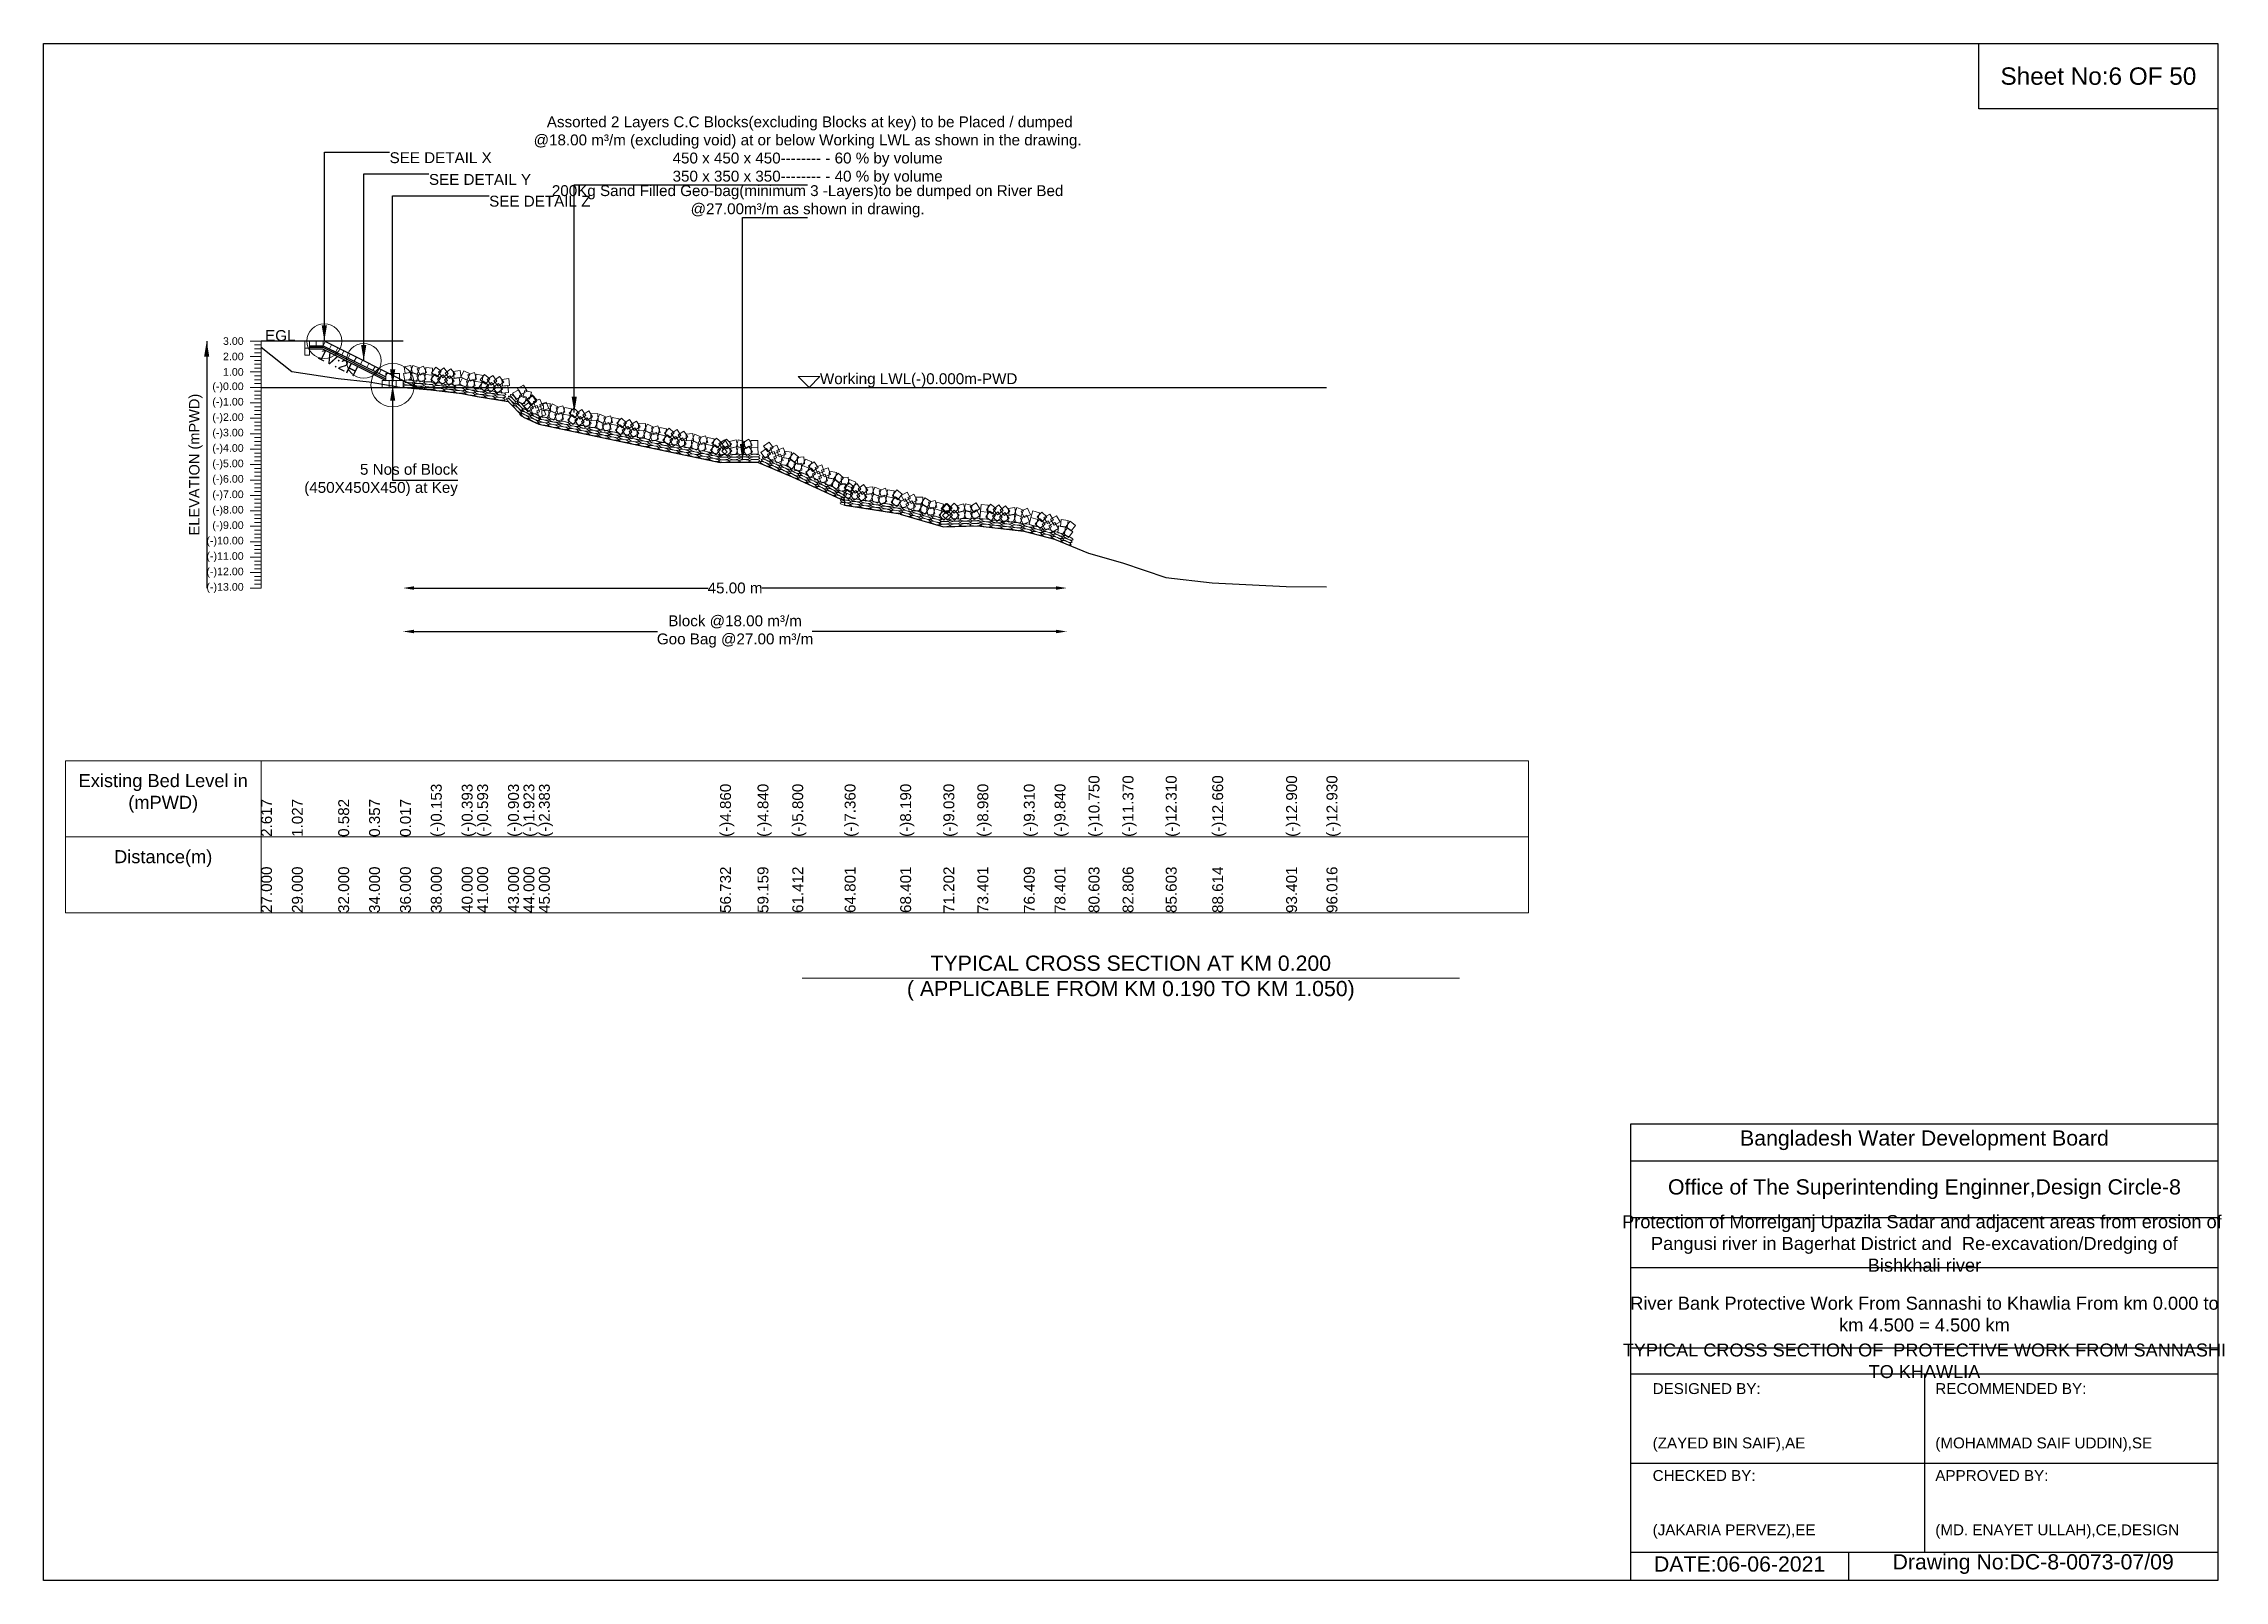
# Model space of a CAD drawing. Header units: inches. Extents: x 89000 to 845029, y -7071 to 0.
# Drawn here: x 175000 to 185029, y -7071 to 0 of the extents above; entities that cross this region are included whole.
import ezdxf

# ---------------------------------------------------------------- set-up
doc = ezdxf.new("R2010")
doc.units = ezdxf.units.IN
doc.header["$LTSCALE"] = 7
doc.header["$MEASUREMENT"] = 0
for name, color, linetype, lineweight in [('Cross section Data Border', 7, 'Continuous', 9), ('Cross Section Labels', 7, 'Continuous', 9), ('Existing_Bed_Level for Xsection', 7, 'Continuous', 25), ('Long Section Labels', 7, 'Continuous', 9)]:
    doc.layers.add(name, color=color, linetype=linetype, lineweight=lineweight)
doc.styles.get("Standard").update_dxf_attribs({"font": 'arial.ttf'})
doc.dimstyles.new('Appron Lebeling Style', dxfattribs={"dimtxt": 50, "dimasz": 50, "dimexe": 0.18, "dimexo": 0.0625, "dimgap": 0.09, "dimtad": 0, "dimtih": 1, "dimtoh": 1, "dimdec": 4, "dimzin": 0, "dimdsep": 46, "dimtxsty": 'Standard', "dimcen": 0.09, "dimse1": 1, "dimse2": 1, "dimadec": 0, "dimazin": 0, "dimtfac": 1, "dimtdec": 4, "dimtofl": 0, "dimtmove": 0, "dimatfit": 3, "dimfxl": 1, "dimtolj": 1, "dimtzin": 0, "dimarcsym": 0})
doc.dimstyles.get("Standard").update_dxf_attribs({"dimtxt": 0.18, "dimasz": 0.18, "dimexe": 0.18, "dimexo": 0.0625, "dimgap": 0.09, "dimtad": 0, "dimtih": 1, "dimtoh": 1, "dimdec": 4, "dimzin": 0, "dimdsep": 46, "dimtxsty": 'Standard', "dimcen": 0.09, "dimadec": 0, "dimazin": 0, "dimtfac": 1, "dimtdec": 4, "dimtofl": 0, "dimtmove": 0, "dimatfit": 3, "dimfxl": 1, "dimtolj": 1, "dimtzin": 0, "dimarcsym": 0})

msp = doc.modelspace()

# ---------------------------------------------------------------- texts
at = {"attachment_point": 5}
for s, insert, char_height in [('Sheet No:6 OF 50', (184450, -150), 80), ('Bangladesh Water Development Board', (183650, -5046), 70), ('Office of The Superintending Enginner,Design Circle-8', (183650, -5271), 70)]:
    msp.add_mtext(s, dxfattribs=dict(at, insert=insert, char_height=char_height))
for s, insert, char_height, width, attachment_point in [('Protection of Morrelganj Upazila Sadar and adjacent areas from erosion of  Pangusi river in Bagerhat District and  Re-excavation/Dredging of     Bishkhali river', (183650, -5521), 60, 2800, 5), ('River Bank Protective Work From Sannashi to Khawlia From km 0.000 to km 4.500 = 4.500 km', (183650, -5846), 60, 2700, 5), ('TYPICAL CROSS SECTION OF  PROTECTIVE WORK FROM SANNASHI TO KHAWLIA', (183650, -6061), 59.5765532, 2800, 5), ('DESIGNED BY:^J^J^J(ZAYED BIN SAIF),AE', (182400, -6321), 50, 1400, 4), ('RECOMMENDED BY:^J^J^J(MOHAMMAD SAIF UDDIN),SE', (183700, -6321), 50, 1400, 4), ('CHECKED BY:^J^J^J(JAKARIA PERVEZ),EE', (182400, -6721), 50, 1400, 4), ('APPROVED BY:^J^J^J(MD. ENAYET ULLAH),CE,DESIGN', (183700, -6721), 50, 1400, 4), ('DATE:06-06-2021', (182800, -6996), 70, 1400, 5), ('Drawing No:DC-8-0073-07/09', (184150, -6996), 70, 2200, 5)]:
    msp.add_mtext(s, dxfattribs=dict(insert=insert, char_height=char_height, width=width, attachment_point=attachment_point))
at = {"layer": 'Cross section Data Border', "char_height": 60, "width": 800, "attachment_point": 5}
for s, insert in [('Existing Bed Level in (mPWD)', (175550, -3450)), ('Distance(m)', (175550, -3750))]:
    msp.add_mtext(s, dxfattribs=dict(at, insert=insert))
at = {"layer": 'Cross Section Labels'}
for s, insert, char_height, attachment_point in [(' Assorted 2 Layers C.C Blocks(excluding Blocks at key) to be Placed / dumped^J@18.00 m³/m (excluding void) at or below Working LWL as shown in the drawing.^J450 x 450 x 450-------- - 60 % by volume^J350 x 350 x 350-------- - 40 % by volume', (178513.71044, -650), 50, 8), ('SEE DETAIL X', (176591.09634, -500), 50, 1), ('SEE DETAIL Y', (176772.14634, -600), 50, 1), ('SEE DETAIL Z', (177049.04634, -700), 50, 1), ('200Kg Sand Filled Geo-bag(minimum 3 -Layers)to be dumped on River Bed^J@27.00m³/m as shown in drawing.', (178513.71044, -800), 50, 8), ('EGL', (176158.2681, -1368.97), 50, 9), ('Working LWL(-)0.000m-PWD', (178570.19634, -1581.97), 50, 7), ('5 Nos of Block ^J(450X450X450) at Key', (176905.27134, -2007.97), 50, 6), ('TYPICAL CROSS SECTION AT KM 0.200^J( APPLICABLE FROM KM 0.190 TO KM 1.050)', (180000, -4300), 70, 5)]:
    msp.add_mtext(s, dxfattribs=dict(at, insert=insert, char_height=char_height, attachment_point=attachment_point))
at = {"layer": 'Cross Section Labels', "insert": (176365.74526, -1445.98467), "char_height": 50, "attachment_point": 2, "rotation": 333.434948823}
msp.add_mtext('1V:2H', dxfattribs=at)
at = {"layer": 'Long Section Labels', "char_height": 35, "attachment_point": 6}
for s, insert in [('3.00', (175920, -1368.97)), ('2.00', (175920, -1439.97)), ('1.00', (175920, -1510.97)), ('(-)0.00', (175920, -1581.97)), ('(-)1.00', (175920, -1652.97)), ('(-)2.00', (175920, -1723.97)), ('(-)3.00', (175920, -1794.97)), ('(-)4.00', (175920, -1865.97)), ('(-)5.00', (175920, -1936.97)), ('(-)6.00', (175920, -2007.97)), ('(-)7.00', (175920, -2078.97)), ('(-)8.00', (175920, -2149.97)), ('(-)9.00', (175920, -2220.97)), ('(-)10.00', (175920, -2291.97)), ('(-)11.00', (175920, -2362.97)), ('(-)12.00', (175920, -2433.97)), ('(-)13.00', (175920, -2504.97))]:
    msp.add_mtext(s, dxfattribs=dict(at, insert=insert))
at = {"layer": 'Long Section Labels', "rotation": 90}
for s, insert, char_height, attachment_point in [('ELEVATION (mPWD)', (175700, -1936.97), 48, 5), ('(-)0.153', (176780.99617, -3650), 50, 1), ('(-)0.393', (176922.99597, -3650), 50, 1), ('(-)0.593', (176993.99312, -3650), 50, 1), ('(-)0.903', (177135.99293, -3650), 50, 1), ('(-)1.923', (177206.99008, -3650), 50, 1), ('(-)2.383', (177277.99273, -3650), 50, 1), ('(-)4.860', (178111.0179, -3650), 50, 1), ('(-)4.840', (178283.32233, -3650), 50, 1), ('(-)5.800', (178443.22759, -3650), 50, 1), ('(-)7.360', (178683.90374, -3650), 50, 1), ('(-)8.190', (178939.50804, -3650), 50, 1), ('(-)9.030', (179138.33902, -3650), 50, 1), ('(-)8.980', (179294.50751, -3650), 50, 1), ('(-)9.310', (179508.08483, -3650), 50, 1), ('(-)9.840', (179649.50706, -3650), 50, 1), ('(-)10.750', (179805.82018, -3650), 50, 1), ('(-)11.370', (179962.26448, -3650), 50, 1), ('(-)12.310', (180160.81318, -3650), 50, 1), ('(-)12.660', (180374.62792, -3650), 50, 1), ('(-)12.900', (180714.50598, -3650), 50, 1), ('(-)12.930', (180900.14202, -3650), 50, 1), ('2.617', (176000, -3650), 50, 1), ('1.027', (176141.9998, -3650), 50, 1), ('0.582', (176354.99676, -3650), 50, 1), ('0.357', (176496.99656, -3650), 50, 1), ('0.017', (176638.99636, -3650), 50, 1), ('27.000', (176000, -4000), 50, 1), ('29.000', (176141.9998, -4000), 50, 1), ('32.000', (176354.99676, -4000), 50, 1), ('34.000', (176496.99656, -4000), 50, 1), ('36.000', (176638.99636, -4000), 50, 1), ('38.000', (176780.99617, -4000), 50, 1), ('40.000', (176922.99597, -4000), 50, 1), ('41.000', (176993.99312, -4000), 50, 1), ('43.000', (177135.99293, -4000), 50, 1), ('44.000', (177206.99008, -4000), 50, 1), ('45.000', (177277.99273, -4000), 50, 1), ('56.732', (178111.0179, -4000), 50, 1), ('59.159', (178283.32233, -4000), 50, 1), ('61.412', (178443.22759, -4000), 50, 1), ('64.801', (178683.90374, -4000), 50, 1), ('64.801', (178683.90374, -4000), 50, 1), ('68.401', (178939.50804, -4000), 50, 1), ('68.401', (178939.50804, -4000), 50, 1), ('71.202', (179138.33902, -4000), 50, 1), ('73.401', (179294.50751, -4000), 50, 1), ('76.409', (179508.08483, -4000), 50, 1), ('78.401', (179649.50706, -4000), 50, 1), ('80.603', (179805.82018, -4000), 50, 1), ('82.806', (179962.26448, -4000), 50, 1), ('85.603', (180160.81318, -4000), 50, 1), ('88.614', (180374.62792, -4000), 50, 1), ('93.401', (180714.50598, -4000), 50, 1), ('96.016', (180900.14202, -4000), 50, 1)]:
    msp.add_mtext(s, dxfattribs=dict(at, insert=insert, char_height=char_height, attachment_point=attachment_point))

# ---------------------------------------------------------------- blocks, each defined once
blk = doc.blocks.new('*D5')
at = {"layer": 'Cross Section Labels', "color": 0, "lineweight": -2, "transparency": 16777216}
for p, q in [((176703, -2505), (178056, -2505)), ((179656, -2505), (178303, -2505))]:
    blk.add_line(p, q, dxfattribs=at)
at = {"layer": 'Cross Section Labels', "color": 0, "transparency": 16777216}
for points in [[(176703, -2497), (176703, -2513), (176653, -2505)], [(179656, -2497), (179656, -2513), (179706, -2505)]]:
    blk.add_solid(points, dxfattribs=at)
at = {"layer": 'Defpoints', "color": 0, "transparency": 16777216}
for p in [(176653, -1582), (179706, -2304), (179706, -2505)]:
    blk.add_point(p, dxfattribs=at)
at = {"layer": 'Cross Section Labels', "color": 0, "transparency": 16777216, "insert": (178180, -2505), "char_height": 50, "attachment_point": 5}
blk.add_mtext('\\A1;45.00 m', dxfattribs=at)
blk = doc.blocks.new('*D6')
at = {"layer": 'Cross Section Labels', "color": 0, "lineweight": -2, "transparency": 16777216}
for p, q in [((176703, -2705), (177824, -2705)), ((179656, -2705), (178535, -2705))]:
    blk.add_line(p, q, dxfattribs=at)
at = {"layer": 'Cross Section Labels', "color": 0, "transparency": 16777216}
for points in [[(176703, -2697), (176703, -2713), (176653, -2705)], [(179656, -2697), (179656, -2713), (179706, -2705)]]:
    blk.add_solid(points, dxfattribs=at)
at = {"layer": 'Defpoints', "color": 0, "transparency": 16777216}
for p in [(176653, -1582), (179706, -2304), (179706, -2705)]:
    blk.add_point(p, dxfattribs=at)
at = {"layer": 'Cross Section Labels', "color": 0, "transparency": 16777216, "insert": (178180, -2705), "char_height": 50, "attachment_point": 5}
blk.add_mtext('\\A1;Block @18.00 m³/m ^JGoo Bag @27.00 m³/m ', dxfattribs=at)

# ---------------------------------------------------------------- dimensions: what is measured, and where the dimension line sits
at = {"layer": 'Cross Section Labels'}
for base, text, picture, middle in [((179706.08392, -2504.97), '45.00 m', '*D5', (178179.64013, -2504.97)), ((179706.08392, -2704.97), 'Block @18.00 m³/m ^JGoo Bag @27.00 m³/m ', '*D6', (178179.64013, -2704.97))]:
    dim = msp.add_linear_dim(base=base, p1=(176653.19634, -1581.97), p2=(179706.08392, -2303.99531), text=text, dimstyle='Appron Lebeling Style', dxfattribs=at)
    dim.commit()
    dim.dimension.update_dxf_attribs({"geometry": picture, "text_midpoint": middle})

# ---------------------------------------------------------------- linework, layer by layer
for points in [[(175000, 0), (185000, 0), (185000, -7071), (175000, -7071)], [(183900, 0), (185000, 0), (185000, -300), (183900, -300)]]:
    msp.add_lwpolyline(points, close=True)
for points in [[(182300, -7071), (182300, -4971), (185000, -4971)], [(182300, -5141), (185000, -5141)], [(182300, -5401), (185000, -5401)], [(182300, -5631), (185000, -5631)], [(182300, -6001), (185000, -6001)], [(182300, -6121), (185000, -6121)], [(183650, -6121), (183650, -6941)], [(182300, -6531), (185000, -6531)], [(182300, -6941), (185000, -6941)], [(183300, -6941), (183300, -7071)]]:
    msp.add_lwpolyline(points)
at = {"layer": 'Cross section Data Border'}
msp.add_lwpolyline([(175100, -3300), (181828.38152, -3300), (181828.38152, -4000), (175100, -4000)], close=True, dxfattribs=at)
for points in [[(176000, -3300), (176000, -4000)], [(175100, -3650), (181828.38152, -3650)]]:
    msp.add_lwpolyline(points, dxfattribs=at)
at = {"layer": 'Cross Section Labels'}
msp.add_lwpolyline([(178520.19634, -1581.97), (178570.19634, -1531.97), (178470.19634, -1531.97)], close=True, dxfattribs=at)
msp.add_lwpolyline([(178488, -4300), (180000, -4300), (181512, -4300)], dxfattribs=at)
for centre, radius in [((176291.09634, -1368.97), 80), ((176472.14634, -1459.495), 80), ((176605.27134, -1571.32), 100)]:
    msp.add_circle(centre, radius, dxfattribs=at)
at = {"layer": 'Existing_Bed_Level for Xsection'}
for points in [[(176653.19634, -1368.97), (176000, -1368.97)], [(176000, -1396.163), (176141.9998, -1509.053), (176354.99676, -1540.648), (176496.99656, -1556.623), (176638.99636, -1580.763), (176780.99617, -1592.833), (176922.99597, -1609.873), (176993.99312, -1624.073), (177135.99293, -1646.083), (177206.99008, -1718.503), (177277.99273, -1751.163), (178111.0179, -1927.03), (178283.32233, -1925.61), (178443.22759, -1993.77), (178683.90374, -2104.53), (178683.90374, -2123.7), (178939.50804, -2163.46), (178939.50804, -2165.59), (179138.33902, -2223.1), (179294.50751, -2219.55), (179508.08483, -2242.98), (179649.50706, -2280.61), (179805.82018, -2345.22), (179962.26448, -2389.24), (180160.81318, -2455.98), (180374.62792, -2480.83), (180714.50598, -2497.87), (180900.14202, -2500)], [(176717.09634, -1581.97), (176295.59375, -1371.2187), (176291.09634, -1368.97), (176286.0681, -1368.97), (176222.1681, -1368.97)], [(176222.1681, -1390.27), (176286.0681, -1390.27), (176573.32134, -1533.89662)], [(176222.1681, -1397.37), (176284.39201, -1397.37), (176573.32134, -1541.83467)], [(176222.1681, -1404.47), (176282.71593, -1404.47), (176573.32134, -1549.77271)], [(176000, -1581.97), (180900.14202, -1581.97)]]:
    msp.add_lwpolyline(points, dxfattribs=at)
at = {"layer": 'Long Section Labels'}
for points in [[(176000, -1368.97), (175950, -1368.97)], [(176000, -1386.72), (175970, -1386.72)], [(176000, -2504.97), (176000, -2433.97), (176000, -2362.97), (176000, -2291.97), (176000, -2220.97), (176000, -2149.97), (176000, -2078.97), (176000, -2007.97), (176000, -1936.97), (176000, -1865.97), (176000, -1794.97), (176000, -1723.97), (176000, -1652.97), (176000, -1581.97), (176000, -1510.97), (176000, -1439.97), (176000, -1368.97)], [(176000, -1439.97), (175950, -1439.97)], [(176000, -1404.47), (175970, -1404.47)], [(176000, -1422.22), (175970, -1422.22)], [(176000, -1457.72), (175970, -1457.72)], [(176000, -1475.47), (175970, -1475.47)], [(176000, -1493.22), (175970, -1493.22)], [(176000, -1510.97), (175950, -1510.97)], [(176000, -1581.97), (175950, -1581.97)], [(176000, -1528.72), (175970, -1528.72)], [(176000, -1546.47), (175970, -1546.47)], [(176000, -1564.22), (175970, -1564.22)], [(176000, -1599.72), (175970, -1599.72)], [(176000, -1652.97), (175950, -1652.97)], [(176000, -1617.47), (175970, -1617.47)], [(176000, -1635.22), (175970, -1635.22)], [(176000, -1670.72), (175970, -1670.72)], [(176000, -1688.47), (175970, -1688.47)], [(176000, -1723.97), (175950, -1723.97)], [(176000, -1794.97), (175950, -1794.97)], [(176000, -1706.22), (175970, -1706.22)], [(176000, -1741.72), (175970, -1741.72)], [(176000, -1759.47), (175970, -1759.47)], [(176000, -1777.22), (175970, -1777.22)], [(176000, -1865.97), (175950, -1865.97)], [(176000, -1812.72), (175970, -1812.72)], [(176000, -1830.47), (175970, -1830.47)], [(176000, -1848.22), (175970, -1848.22)], [(176000, -1883.72), (175970, -1883.72)], [(176000, -1901.47), (175970, -1901.47)], [(176000, -1936.97), (175950, -1936.97)], [(176000, -1919.22), (175970, -1919.22)], [(176000, -1954.72), (175970, -1954.72)], [(176000, -1972.47), (175970, -1972.47)], [(176000, -1990.22), (175970, -1990.22)], [(176000, -2007.97), (175950, -2007.97)], [(176000, -2078.97), (175950, -2078.97)], [(176000, -2025.72), (175970, -2025.72)], [(176000, -2043.47), (175970, -2043.47)], [(176000, -2061.22), (175970, -2061.22)], [(176000, -2096.72), (175970, -2096.72)], [(176000, -2149.97), (175950, -2149.97)], [(176000, -2114.47), (175970, -2114.47)], [(176000, -2132.22), (175970, -2132.22)], [(176000, -2167.72), (175970, -2167.72)], [(176000, -2185.47), (175970, -2185.47)], [(176000, -2203.22), (175970, -2203.22)], [(176000, -2220.97), (175950, -2220.97)], [(176000, -2291.97), (175950, -2291.97)], [(176000, -2238.72), (175970, -2238.72)], [(176000, -2256.47), (175970, -2256.47)], [(176000, -2274.22), (175970, -2274.22)], [(176000, -2362.97), (175950, -2362.97)], [(176000, -2309.72), (175970, -2309.72)], [(176000, -2327.47), (175970, -2327.47)], [(176000, -2345.22), (175970, -2345.22)], [(176000, -2380.72), (175970, -2380.72)], [(176000, -2398.47), (175970, -2398.47)], [(176000, -2433.97), (175950, -2433.97)], [(176000, -2504.97), (175950, -2504.97)], [(176000, -2416.22), (175970, -2416.22)], [(176000, -2451.72), (175970, -2451.72)], [(176000, -2469.47), (175970, -2469.47)], [(176000, -2487.22), (175970, -2487.22)]]:
    msp.add_lwpolyline(points, dxfattribs=at)
for points in [[(176222.1681, -1368.97), (176200.8681, -1368.97), (176200.8681, -1400.92), (176222.1681, -1400.92)], [(176222.1681, -1400.92), (176200.8681, -1400.92), (176200.8681, -1432.87), (176222.1681, -1432.87)], [(176254.1181, -1368.97), (176222.1681, -1368.97), (176222.1681, -1390.27), (176254.1181, -1390.27)], [(176286.0681, -1368.97), (176254.1181, -1368.97), (176254.1181, -1390.27), (176286.0681, -1390.27)], [(176324.1707, -1385.50718), (176295.59375, -1371.2187), (176286.0681, -1390.27), (176314.64505, -1404.55847)], [(176352.74764, -1399.79565), (176324.1707, -1385.50718), (176314.64505, -1404.55847), (176343.22199, -1418.84695)], [(176381.32459, -1414.08412), (176352.74764, -1399.79565), (176343.22199, -1418.84695), (176371.79894, -1433.13542)], [(176409.90154, -1428.3726), (176381.32459, -1414.08412), (176371.79894, -1433.13542), (176400.37589, -1447.4239)], [(176438.47849, -1442.66107), (176409.90154, -1428.3726), (176400.37589, -1447.4239), (176428.95284, -1461.71237)], [(176467.05544, -1456.94955), (176438.47849, -1442.66107), (176428.95284, -1461.71237), (176457.52979, -1476.00085)], [(176495.63239, -1471.23802), (176467.05544, -1456.94955), (176457.52979, -1476.00085), (176486.10674, -1490.28932)], [(176524.20934, -1485.5265), (176495.63239, -1471.23802), (176486.10674, -1490.28932), (176514.68369, -1504.5778)], [(176552.78629, -1499.81497), (176524.20934, -1485.5265), (176514.68369, -1504.5778), (176543.26064, -1518.86627)], [(176581.36323, -1514.10344), (176552.78629, -1499.81497), (176543.26064, -1518.86627), (176571.83758, -1533.15474)], [(176689.14854, -1480.94942), (176657.69886, -1486.5815), (176663.33093, -1518.03118), (176694.78061, -1512.3991)], [(176728.52858, -1492.60203), (176698.48067, -1481.74266), (176687.6213, -1511.79056), (176717.6692, -1522.64993)], [(176747.59734, -1483.65827), (176718.66612, -1497.21509), (176732.22294, -1526.14631), (176761.15416, -1512.58949)], [(176789.01594, -1493.04368), (176757.18074, -1490.33769), (176754.47474, -1522.17289), (176786.30994, -1524.87889)], [(176828.78584, -1507.9268), (176803.20531, -1488.78421), (176784.06272, -1514.36474), (176809.64326, -1533.50733)], [(176840.84737, -1492.5224), (176815.71664, -1512.25179), (176835.44603, -1537.38253), (176860.57676, -1517.65314)], [(176892.30132, -1521.44197), (176872.55192, -1496.32696), (176847.43691, -1516.07635), (176867.1863, -1541.19136)], [(176589.29634, -1550.02), (176557.34634, -1550.02), (176557.34634, -1581.97), (176589.29634, -1581.97)], [(176605.27134, -1518.07), (176573.32134, -1518.07), (176573.32134, -1550.02), (176605.27134, -1550.02)], [(176621.24634, -1550.02), (176589.29634, -1550.02), (176589.29634, -1581.97), (176621.24634, -1581.97)], [(176637.22134, -1518.07), (176605.27134, -1518.07), (176605.27134, -1550.02), (176637.22134, -1550.02)], [(176653.19634, -1550.02), (176621.24634, -1550.02), (176621.24634, -1581.97), (176653.19634, -1581.97)], [(176686.44254, -1512.78463), (176654.99286, -1518.4167), (176660.62494, -1549.86638), (176692.07462, -1544.2343)], [(176725.82258, -1524.43723), (176695.77468, -1513.57786), (176684.9153, -1543.62576), (176714.9632, -1554.48514)], [(176744.89134, -1515.49348), (176715.96013, -1529.0503), (176729.51695, -1557.98151), (176758.44816, -1544.42469)], [(176786.30994, -1524.87889), (176754.47474, -1522.17289), (176751.76875, -1554.00809), (176783.60395, -1556.71409)], [(176824.97915, -1539.64921), (176799.39861, -1520.50662), (176780.25603, -1546.08716), (176805.83656, -1565.22975)], [(176837.04067, -1524.24482), (176811.90994, -1543.97421), (176831.63933, -1569.10494), (176856.77006, -1549.37555)], [(176888.49462, -1553.16438), (176868.74523, -1528.04937), (176843.63021, -1547.79877), (176863.37961, -1572.91378)], [(176911.32789, -1536.20549), (176879.70205, -1540.74521), (176884.24178, -1572.37105), (176915.86761, -1567.83132)], [(176915.13458, -1504.48308), (176883.50875, -1509.0228), (176888.04847, -1540.64863), (176919.67431, -1536.10891)], [(176954.92292, -1551.52435), (176926.28558, -1537.35729), (176912.11853, -1565.99463), (176940.75586, -1580.16168)], [(176961.18907, -1520.19484), (176932.55173, -1506.02779), (176918.38468, -1534.66512), (176947.02201, -1548.83218)], [(176974.87591, -1544.77997), (176944.60456, -1554.99995), (176954.82454, -1585.2713), (176985.09589, -1575.05132)], [(176981.14206, -1513.45047), (176950.87071, -1523.67045), (176961.09069, -1553.9418), (176991.36204, -1543.72182)], [(177014.97756, -1558.76011), (176983.64805, -1552.49396), (176977.3819, -1583.82347), (177008.71141, -1590.08962)], [(177021.24371, -1527.43061), (176989.91421, -1521.16446), (176983.64805, -1552.49396), (177014.97756, -1558.76011)], [(177047.9076, -1573.6913), (177022.99952, -1553.68155), (177002.98977, -1578.58963), (177027.89785, -1598.59938)], [(177052.80142, -1542.11832), (177027.89334, -1522.10857), (177007.88359, -1547.01665), (177032.79167, -1567.0264)], [(177060.49101, -1558.7102), (177034.69758, -1577.56494), (177053.55232, -1603.35837), (177079.34575, -1584.50363)], [(177065.38483, -1527.13722), (177039.5914, -1545.99196), (177058.44614, -1571.78539), (177084.23957, -1552.93065)], [(177110.92149, -1589.37967), (177092.04621, -1563.60126), (177066.2678, -1582.47654), (177085.14308, -1608.25495)], [(177115.81531, -1557.80669), (177096.94003, -1532.02828), (177071.16162, -1550.90356), (177090.0369, -1576.68197)], [(177134.32367, -1573.21488), (177102.56059, -1576.66588), (177106.01158, -1608.42896), (177137.77466, -1604.97796)], [(177139.21748, -1541.64191), (177107.45441, -1545.0929), (177110.9054, -1576.85598), (177142.66848, -1573.40498)], [(177200.51288, -1621.22181), (177184.81875, -1593.39203), (177156.98897, -1609.08617), (177172.6831, -1636.91594)], [(177223.32796, -1598.85499), (177207.63382, -1571.02521), (177179.80404, -1586.71934), (177195.49818, -1614.54912)], [(177243.61587, -1604.51265), (177212.84323, -1595.9192), (177204.24978, -1626.69183), (177235.02242, -1635.28528)], [(177220.80079, -1626.87947), (177190.02816, -1618.28602), (177181.43471, -1649.05866), (177212.20734, -1657.65211)], [(177246.07552, -1661.00826), (177223.7087, -1638.19319), (177200.89362, -1660.56001), (177223.26045, -1683.37509)], [(177253.14116, -1675.84007), (177234.66373, -1649.77501), (177208.59867, -1668.25243), (177227.0761, -1694.31749)], [(177266.49283, -1646.81361), (177248.01541, -1620.74855), (177221.95035, -1639.22597), (177240.42777, -1665.29103)], [(177268.8906, -1638.64144), (177246.52377, -1615.82636), (177223.7087, -1638.19319), (177246.07552, -1661.00826)], [(177269.34561, -1664.87688), (177239.37533, -1675.94869), (177250.44715, -1705.91897), (177280.41742, -1694.84715)], [(177282.69728, -1635.85042), (177252.727, -1646.92223), (177263.79882, -1676.89251), (177293.76909, -1665.82069)], [(177309.4514, -1708.18248), (177298.35572, -1678.22103), (177268.39427, -1689.31671), (177279.48995, -1719.27816)], [(177322.80307, -1679.15602), (177311.70739, -1649.19457), (177281.74594, -1660.29025), (177292.84162, -1690.2517)], [(177323.40882, -1687.417), (177291.50528, -1689.13945), (177293.22773, -1721.04298), (177325.13126, -1719.32054)], [(177330.00858, -1656.15607), (177298.10504, -1657.87852), (177299.82749, -1689.78205), (177331.73102, -1688.05961)], [(177361.05731, -1703.82316), (177332.57261, -1689.35165), (177318.1011, -1717.83634), (177346.58579, -1732.30786)], [(177367.65707, -1672.56223), (177339.17237, -1658.09072), (177324.70086, -1686.57541), (177353.18555, -1701.04693)], [(177381.08106, -1697.29187), (177350.70249, -1707.18858), (177360.5992, -1737.56715), (177390.97777, -1727.67044)], [(177387.68082, -1666.03094), (177357.30225, -1675.92765), (177367.19896, -1706.30622), (177397.57753, -1696.40951)], [(177427.63116, -1680.43776), (177396.37023, -1673.838), (177389.77048, -1705.09893), (177421.0314, -1711.69869)], [(177462.52047, -1698.14116), (177438.73481, -1676.80938), (177417.40303, -1700.59504), (177441.18868, -1721.92682)], [(177475.89821, -1683.8649), (177449.11972, -1701.29232), (177466.54714, -1728.07081), (177493.32563, -1710.6434)], [(177524.59028, -1717.22555), (177507.14154, -1690.46095), (177480.37693, -1707.90969), (177497.82567, -1734.67429)], [(177548.83508, -1702.35439), (177516.93154, -1704.07683), (177518.65399, -1735.98037), (177550.55753, -1734.25792)], [(177586.48357, -1718.76055), (177557.99888, -1704.28903), (177543.52736, -1732.77373), (177572.01205, -1747.24524)], [(177421.0314, -1711.69869), (177389.77048, -1705.09893), (177383.17072, -1736.35985), (177414.43164, -1742.95961)], [(177455.92071, -1729.40209), (177432.13505, -1708.07031), (177410.80327, -1731.85596), (177434.58892, -1753.18775)], [(177469.29845, -1715.12583), (177442.51996, -1732.55325), (177459.94738, -1759.33174), (177486.72587, -1741.90432)], [(177517.99052, -1748.48648), (177500.54178, -1721.72188), (177473.77718, -1739.17062), (177491.22591, -1765.93522)], [(177542.23532, -1733.61532), (177510.33178, -1735.33776), (177512.05423, -1767.2413), (177543.95777, -1765.51885)], [(177579.88381, -1750.02148), (177551.39912, -1735.54996), (177536.9276, -1764.03466), (177565.41229, -1778.50617)], [(177599.90756, -1743.49018), (177569.52899, -1753.3869), (177579.42571, -1783.76547), (177609.80428, -1773.86875)], [(177606.50732, -1712.22925), (177576.12875, -1722.12597), (177586.02547, -1752.50454), (177616.40404, -1742.60782)], [(177639.85791, -1757.897), (177608.59698, -1751.29724), (177601.99722, -1782.55817), (177633.25815, -1789.15793)], [(177646.45767, -1726.63607), (177615.19674, -1720.03631), (177608.59698, -1751.29724), (177639.85791, -1757.897)], [(177674.74721, -1775.60041), (177650.96156, -1754.26862), (177629.62977, -1778.05428), (177653.41543, -1799.38607)], [(177681.34697, -1744.33948), (177657.56132, -1723.0077), (177636.22953, -1746.79335), (177660.01519, -1768.12514)], [(177688.12496, -1761.32415), (177661.34646, -1778.75157), (177678.77388, -1805.53006), (177705.55237, -1788.10264)], [(177694.72471, -1730.06322), (177667.94622, -1747.49064), (177685.37364, -1774.26913), (177712.15213, -1756.84171)], [(177736.81702, -1794.6848), (177719.36828, -1767.92019), (177692.60368, -1785.36893), (177710.05242, -1812.13354)], [(177743.41678, -1763.42387), (177725.96804, -1736.65926), (177699.20344, -1754.108), (177716.65218, -1780.87261)], [(177761.06182, -1779.81363), (177729.15829, -1781.53608), (177730.88073, -1813.43962), (177762.78427, -1811.71717)], [(177767.66158, -1748.5527), (177735.75805, -1750.27515), (177737.48049, -1782.17869), (177769.38403, -1780.45624)], [(177798.71031, -1796.2198), (177770.22562, -1781.74828), (177755.7541, -1810.23297), (177784.23879, -1824.70449)], [(177805.31007, -1764.95887), (177776.82538, -1750.48735), (177762.35386, -1778.97204), (177790.83855, -1793.44356)], [(177818.73406, -1789.6885), (177788.35549, -1799.58522), (177798.25221, -1829.96379), (177828.63078, -1820.06707)], [(177825.33382, -1758.42757), (177794.95525, -1768.32429), (177804.85197, -1798.70286), (177835.23054, -1788.80614)], [(177858.68441, -1804.09532), (177827.42348, -1797.49556), (177820.82372, -1828.75649), (177852.08465, -1835.35625)], [(177865.28417, -1772.83439), (177834.02324, -1766.23463), (177827.42348, -1797.49556), (177858.68441, -1804.09532)], [(177893.57371, -1821.79873), (177869.78806, -1800.46694), (177848.45627, -1824.2526), (177872.24193, -1845.58438)], [(177900.17347, -1790.5378), (177876.38782, -1769.20601), (177855.05603, -1792.99167), (177878.84169, -1814.32345)], [(177913.55122, -1776.26154), (177886.77273, -1793.68896), (177904.20015, -1820.46745), (177930.97864, -1803.04003)], [(177962.24328, -1809.62218), (177944.79454, -1782.85758), (177918.02994, -1800.30632), (177935.47868, -1827.07092)], [(177986.48808, -1794.75102), (177954.58455, -1796.47347), (177956.30699, -1828.377), (177988.21053, -1826.65456)], [(178024.13657, -1811.15718), (177995.65188, -1796.68567), (177981.18036, -1825.17036), (178009.66506, -1839.64188)], [(178044.16032, -1804.62589), (178013.78175, -1814.5226), (178023.67847, -1844.90117), (178054.05704, -1835.00446)], [(177906.95146, -1807.52247), (177880.17297, -1824.94989), (177897.60039, -1851.72838), (177924.37888, -1834.30096)], [(177955.64352, -1840.88311), (177938.19478, -1814.11851), (177911.43018, -1831.56725), (177928.87892, -1858.33185)], [(177979.88833, -1826.01195), (177947.98479, -1827.73439), (177949.70723, -1859.63793), (177981.61077, -1857.91549)], [(178017.53681, -1842.41811), (177989.05212, -1827.9466), (177974.5806, -1856.43129), (178003.0653, -1870.9028)], [(178037.56056, -1835.88682), (178007.18199, -1845.78353), (178017.07871, -1876.1621), (178047.45728, -1866.26539)], [(178077.51091, -1850.29363), (178046.24998, -1843.69387), (178039.65022, -1874.9548), (178070.91115, -1881.55456)], [(178084.11067, -1819.03271), (178052.84974, -1812.43295), (178046.24998, -1843.69387), (178077.51091, -1850.29363)], [(178112.40022, -1867.99704), (178088.61456, -1846.66526), (178067.28277, -1870.45091), (178091.06843, -1891.7827)], [(178118.99998, -1836.73611), (178095.21432, -1815.40433), (178073.88253, -1839.18998), (178097.66819, -1860.52177)], [(178125.77796, -1853.72078), (178098.99947, -1871.1482), (178116.42689, -1897.92669), (178143.20538, -1880.49927)], [(178132.37772, -1822.45985), (178105.59923, -1839.88727), (178123.02665, -1866.66576), (178149.80514, -1849.23834)], [(178164.1543, -1842.44524), (178141.36791, -1820.04919), (178118.97186, -1842.83559), (178141.75826, -1865.23163)], [(178164.4176, -1874.39415), (178141.63121, -1851.99811), (178119.23516, -1874.7845), (178142.02156, -1897.18055)], [(178184.64246, -1822.71716), (178153.85204, -1831.24665), (178162.38153, -1862.03707), (178193.17196, -1853.50758)], [(178184.90576, -1854.66607), (178154.11534, -1863.19556), (178162.64483, -1893.98599), (178193.43525, -1885.4565)], [(178224.93476, -1830.66084), (178194.00794, -1822.63997), (178185.98707, -1853.56679), (178216.91389, -1861.58766)], [(178225.19805, -1862.60975), (178194.27123, -1854.58889), (178186.25037, -1885.51571), (178217.17719, -1893.53657)], [(178243.09014, -1819.98421), (178215.54352, -1836.1702), (178231.72951, -1863.71682), (178259.27613, -1847.53083)], [(178243.35344, -1851.93313), (178215.80682, -1868.11912), (178231.99281, -1895.66574), (178259.53943, -1879.47975)], [(178285.20155, -1825.48111), (178253.25264, -1825.74441), (178253.51593, -1857.69333), (178285.46485, -1857.43003)], [(178285.46485, -1857.43003), (178253.51593, -1857.69333), (178253.77923, -1889.64224), (178285.72815, -1889.37894)], [(178343.33765, -1888.09315), (178324.1328, -1862.55933), (178298.59897, -1881.76418), (178317.80383, -1907.298)], [(178355.86576, -1858.70184), (178336.66091, -1833.16802), (178311.12709, -1852.37287), (178330.33194, -1877.9067)], [(178359.22661, -1876.67752), (178329.58035, -1888.58979), (178341.49263, -1918.23604), (178371.13888, -1906.32377)], [(178371.75472, -1847.28621), (178342.10847, -1859.19848), (178354.02074, -1888.84473), (178383.66699, -1876.93246)], [(178400.53724, -1918.83533), (178388.60136, -1889.19858), (178358.96461, -1901.13445), (178370.90048, -1930.77121)], [(178413.06535, -1889.44403), (178401.12948, -1859.80727), (178371.49272, -1871.74315), (178383.4286, -1901.3799)], [(178427.20277, -1908.94032), (178395.56954, -1904.45246), (178391.08168, -1936.0857), (178422.71492, -1940.57355)], [(178439.73089, -1879.54901), (178408.09765, -1875.06116), (178403.6098, -1906.69439), (178435.24303, -1911.18225)], [(178473.48998, -1902.93479), (178448.34662, -1883.22149), (178428.63332, -1908.36484), (178453.77667, -1928.07814)], [(178497.0278, -1901.89388), (178465.21202, -1904.81937), (178468.13752, -1936.63516), (178499.9533, -1933.70966)], [(178460.96186, -1932.3261), (178435.81851, -1912.61279), (178416.10521, -1937.75615), (178441.24856, -1957.46945)], [(178483.67084, -1930.9179), (178451.85506, -1933.8434), (178454.78056, -1965.65918), (178486.59634, -1962.73368)], [(178519.44022, -1953.81197), (178490.41619, -1940.45501), (178477.05924, -1969.47904), (178506.08326, -1982.83599)], [(178532.79718, -1924.78794), (178503.77315, -1911.43098), (178490.41619, -1940.45501), (178519.44022, -1953.81197)], [(178549.54431, -1978.80033), (178531.07163, -1952.73191), (178505.00321, -1971.20459), (178523.47588, -1997.27301)], [(178562.90126, -1949.7763), (178544.42859, -1923.70788), (178518.36016, -1942.18056), (178536.83284, -1968.24898)], [(178565.75075, -1967.84009), (178535.77846, -1978.90645), (178546.84482, -2008.87874), (178576.81711, -1997.81238)], [(178579.10771, -1938.81607), (178549.13542, -1949.88242), (178560.20177, -1979.85471), (178590.17407, -1968.78836)], [(178605.84866, -2011.153), (178594.75843, -1981.18953), (178564.79496, -1992.27975), (178575.88519, -2022.24322)], [(178619.20561, -1982.12897), (178608.11539, -1952.1655), (178578.15192, -1963.25572), (178589.24214, -1993.21919)], [(178632.7842, -2002.01852), (178601.29102, -1996.63498), (178595.90748, -2028.12815), (178627.40065, -2033.51169)], [(178646.14115, -1972.99449), (178614.64798, -1967.61095), (178609.26444, -1999.10412), (178640.75761, -2004.48766)], [(178679.22315, -1997.32867), (178654.64923, -1976.90994), (178634.23049, -2001.48386), (178658.80442, -2021.90259)], [(178700.19599, -1995.39258), (178668.38021, -1998.31808), (178671.30571, -2030.13386), (178703.12149, -2027.20837)], [(178735.96537, -2018.28665), (178706.94134, -2004.92969), (178693.58439, -2033.95372), (178722.60841, -2047.31067)], [(178665.86619, -2026.3527), (178641.29227, -2005.93396), (178620.87354, -2030.50789), (178645.44746, -2050.92662)], [(178686.83903, -2024.41661), (178655.02325, -2027.34211), (178657.94875, -2059.15789), (178689.76453, -2056.23239)], [(178722.33355, -2070.93449), (178697.43628, -2050.9113), (178677.41309, -2075.80858), (178702.31036, -2095.83177)], [(178722.60841, -2047.31067), (178693.58439, -2033.95372), (178680.22743, -2062.97774), (178709.25145, -2076.3347)], [(178727.24441, -2039.36416), (178702.34714, -2019.34097), (178682.32395, -2044.23825), (178707.22122, -2064.26144)], [(178734.92504, -2055.96018), (178709.12144, -2074.80101), (178727.96227, -2100.60461), (178753.76587, -2081.76378)], [(178739.8359, -2024.38985), (178714.0323, -2043.23067), (178732.87312, -2069.03427), (178758.67673, -2050.19345)], [(178785.33897, -2086.65687), (178766.4776, -2060.86828), (178740.68901, -2079.72964), (178759.55038, -2105.51823)], [(178790.24982, -2055.08653), (178771.38846, -2029.29794), (178745.59987, -2048.15931), (178764.46123, -2073.9479)], [(178808.74986, -2070.50472), (178776.98493, -2073.93857), (178780.41878, -2105.7035), (178812.18372, -2102.26965)], [(178813.66072, -2038.93438), (178781.89579, -2042.36824), (178785.32964, -2074.13317), (178817.09457, -2070.69932)], [(178847.22534, -2084.86467), (178818.00436, -2071.94428), (178805.08397, -2101.16527), (178834.30495, -2114.08566)], [(178852.1362, -2053.29434), (178822.91522, -2040.37395), (178809.99483, -2069.59493), (178839.21581, -2082.51532)], [(178866.86931, -2077.26711), (178837.06627, -2088.78151), (178848.58067, -2118.58455), (178878.38371, -2107.07015)], [(178871.78017, -2045.69678), (178841.97713, -2057.21117), (178853.49153, -2087.01421), (178883.29457, -2075.49982)], [(178907.53592, -2089.50695), (178875.96559, -2084.59609), (178871.05473, -2116.16642), (178902.62506, -2121.07728)], [(178912.44678, -2057.93661), (178880.87644, -2053.02576), (178875.96559, -2084.59609), (178907.53592, -2089.50695)], [(178943.32589, -2105.3105), (178918.42861, -2085.28731), (178898.40542, -2110.18459), (178923.3027, -2130.20778)], [(178948.23675, -2073.74017), (178923.33947, -2053.71698), (178903.31628, -2078.61425), (178928.21356, -2098.63744)], [(178963.01783, -2094.54782), (178935.03197, -2109.96191), (178950.44607, -2137.94777), (178978.43192, -2122.53367)], [(178971.89518, -2063.85588), (178943.90933, -2079.26998), (178959.32342, -2107.25583), (178987.30928, -2091.84173)], [(179009.12886, -2131.39375), (178993.69248, -2103.42017), (178965.71891, -2118.85655), (178981.15529, -2146.83012)], [(179018.00622, -2100.70181), (179002.56984, -2072.72824), (178974.59627, -2088.16461), (178990.03265, -2116.13819)], [(179043.27753, -2087.65102), (179011.33364, -2087.02622), (179010.70883, -2118.97011), (179042.65272, -2119.59491)], [(179079.61972, -2106.77733), (179052.27453, -2090.25332), (179035.75052, -2117.59851), (179063.09571, -2134.12252)], [(179100.06899, -2101.73396), (179069.04574, -2109.37334), (179076.68512, -2140.39659), (179107.70837, -2132.75722)], [(179034.40017, -2118.34296), (179002.45628, -2117.71816), (179001.83148, -2149.66205), (179033.77537, -2150.28685)], [(179070.74236, -2137.46927), (179043.39717, -2120.94526), (179026.87316, -2148.29045), (179054.21835, -2164.81446)], [(179091.19164, -2132.4259), (179060.16838, -2140.06528), (179067.80776, -2171.08853), (179098.83102, -2163.44915)], [(179129.97628, -2149.72728), (179099.28435, -2140.84992), (179090.40699, -2171.54186), (179121.09893, -2180.41922)], [(179138.85364, -2119.03534), (179108.1617, -2110.15799), (179099.28435, -2140.84992), (179129.97628, -2149.72728)], [(179163.47149, -2169.94473), (179141.31638, -2146.92401), (179118.29566, -2169.07912), (179140.45077, -2192.09984)], [(179172.34885, -2139.2528), (179150.19374, -2116.23207), (179127.17302, -2138.38718), (179149.32812, -2161.4079)], [(179155.42233, -2115.95703), (179133.34034, -2139.0479), (179156.4312, -2161.12989), (179178.5132, -2138.03903)], [(179156.14843, -2147.89878), (179134.06643, -2170.98964), (179157.1573, -2193.07164), (179179.23929, -2169.98078)], [(179210.45454, -2137.29495), (179187.34609, -2115.23135), (179165.28249, -2138.33979), (179188.39093, -2160.40339)], [(179211.18063, -2169.2367), (179188.07219, -2147.1731), (179166.00859, -2170.28154), (179189.11703, -2192.34514)], [(179230.65476, -2117.27214), (179199.99113, -2126.24678), (179208.96577, -2156.91041), (179239.6294, -2147.93577)], [(179231.38086, -2149.21388), (179200.71722, -2158.18852), (179209.69186, -2188.85216), (179240.35549, -2179.87752)], [(179271.0579, -2124.6313), (179240.01813, -2117.05929), (179232.44612, -2148.09906), (179263.48589, -2155.67106)], [(179271.78399, -2156.57304), (179240.74423, -2149.00104), (179233.17222, -2180.04081), (179264.21199, -2187.61281)], [(179289.05671, -2113.69278), (179261.74746, -2130.27613), (179278.3308, -2157.58538), (179305.64006, -2141.00204)], [(179289.78281, -2145.63453), (179262.47356, -2162.21787), (179279.0569, -2189.52713), (179306.36615, -2172.94379)], [(179340.72855, -2156.05166), (179308.96908, -2152.56756), (179305.48499, -2184.32702), (179337.24445, -2187.81112)], [(179344.21265, -2124.29219), (179312.45318, -2120.80809), (179308.96908, -2152.56756), (179340.72855, -2156.05166)], [(179377.19392, -2170.22736), (179351.42016, -2151.34574), (179332.53854, -2177.11951), (179358.3123, -2196.00113)], [(179380.67802, -2138.4679), (179354.90426, -2119.58628), (179336.02264, -2145.36004), (179361.7964, -2164.24166)], [(179389.09827, -2154.70118), (179364.16935, -2174.68496), (179384.15313, -2199.61388), (179409.08205, -2179.6301)], [(179392.58236, -2122.94172), (179367.65344, -2142.9255), (179387.63722, -2167.85442), (179412.56614, -2147.87064)], [(179440.84347, -2183.09632), (179420.83985, -2158.18332), (179395.92685, -2178.18694), (179415.93047, -2203.09994)], [(179444.32757, -2151.33685), (179424.32394, -2126.42386), (179399.41095, -2146.42748), (179419.41457, -2171.34048)], [(179463.5032, -2165.90624), (179431.92514, -2170.76715), (179436.78605, -2202.34522), (179468.36411, -2197.48431)], [(179466.9873, -2134.14678), (179435.40924, -2139.00769), (179440.27014, -2170.58575), (179471.84821, -2165.72484)], [(179502.58635, -2178.51888), (179472.81314, -2166.92757), (179461.22183, -2196.70078), (179490.99504, -2208.29209)], [(179506.07045, -2146.75941), (179476.29723, -2135.1681), (179464.70593, -2164.94132), (179494.47914, -2176.53262)], [(179521.86823, -2170.04435), (179492.61398, -2182.88925), (179505.45888, -2212.1435), (179534.71313, -2199.2986)], [(179525.35232, -2138.28489), (179496.09808, -2151.12979), (179508.94298, -2180.38404), (179538.19722, -2167.53913)], [(179571.81588, -2189.40612), (179540.94019, -2181.19064), (179532.7247, -2212.06633), (179563.6004, -2220.28181)], [(179580.03137, -2158.53043), (179549.15567, -2150.31495), (179540.94019, -2181.19064), (179571.81588, -2189.40612)], [(179605.73798, -2208.89882), (179583.09309, -2186.35971), (179560.55398, -2209.0046), (179583.19887, -2231.54371)], [(179613.95347, -2178.02313), (179591.30858, -2155.48402), (179568.76947, -2178.12891), (179591.41436, -2200.66802)], [(179619.83959, -2195.3371), (179592.19158, -2211.34928), (179608.20376, -2238.99729), (179635.85177, -2222.98511)], [(179628.05508, -2164.46141), (179600.40706, -2180.47359), (179616.41924, -2208.1216), (179644.06726, -2192.10942)], [(179666.73209, -2231.18321), (179650.6979, -2203.54796), (179623.06264, -2219.58215), (179639.09683, -2247.2174)], [(179674.94757, -2200.30752), (179658.91338, -2172.67227), (179631.27813, -2188.70646), (179647.31232, -2216.34171)], [(179711.84259, -2194.16349), (179680.16199, -2190.02324), (179676.02174, -2221.70385), (179707.70235, -2225.8441)], [(179745.85642, -2217.17719), (179720.49813, -2197.74115), (179701.0621, -2223.09944), (179726.42039, -2242.53548)], [(179699.63795, -2223.69058), (179667.95735, -2219.55034), (179663.8171, -2251.23094), (179695.49771, -2255.37119)], [(179733.65178, -2246.70428), (179708.29349, -2227.26824), (179688.85745, -2252.62653), (179714.21574, -2272.06257)]]:
    msp.add_lwpolyline(points, close=True, dxfattribs=at)
for centre, major_axis in [((176677.25138, -1577.95792), (23.5439, -2.00123)), ((176678.27364, -1565.93129), (23.5439, -2.00123)), ((176679.29591, -1553.90465), (23.5439, -2.00123)), ((176724.33918, -1581.96039), (23.5439, -2.00123)), ((176725.36144, -1569.93376), (23.5439, -2.00123)), ((176726.38371, -1557.90712), (23.5439, -2.00123)), ((176771.42698, -1585.96286), (23.5439, -2.00123)), ((176772.44924, -1573.93622), (23.5439, -2.00123)), ((176773.47151, -1561.90959), (23.5439, -2.00123)), ((176818.59158, -1591.26616), (23.46049, -2.81526)), ((176820.02966, -1579.28214), (23.46049, -2.81526)), ((176821.46775, -1567.29811), (23.46049, -2.81526)), ((176865.51255, -1596.89668), (23.46049, -2.81526)), ((176866.95064, -1584.91266), (23.46049, -2.81526)), ((176868.38872, -1572.92864), (23.46049, -2.81526)), ((176912.43353, -1602.52721), (23.46049, -2.81526)), ((176913.87161, -1590.54319), (23.46049, -2.81526)), ((176915.3097, -1578.55916), (23.46049, -2.81526)), ((176959.37764, -1610.9951), (23.16991, -4.63417)), ((176961.74486, -1599.15951), (23.16991, -4.63417)), ((176964.11207, -1587.32392), (23.16991, -4.63417)), ((177007.38893, -1607.82816), (23.34997, -3.61925)), ((177009.23771, -1595.90059), (23.34997, -3.61925)), ((177055.93766, -1603.13909), (23.34997, -3.61925)), ((177102.6376, -1610.37759), (23.34997, -3.61925)), ((177005.54016, -1619.75573), (23.34997, -3.61925)), ((177052.2401, -1626.99423), (23.34997, -3.61925)), ((177054.08888, -1615.06666), (23.34997, -3.61925)), ((177098.94005, -1634.23273), (23.34997, -3.61925)), ((177100.78882, -1622.30516), (23.34997, -3.61925)), ((177146.48173, -1648.16129), (16.54151, -16.87302)), ((177155.10076, -1639.7116), (16.54151, -16.87302)), ((177163.71979, -1631.26191), (16.54151, -16.87302)), ((177179.56475, -1681.90732), (16.54151, -16.87302)), ((177188.18378, -1673.45763), (16.54151, -16.87302)), ((177196.80281, -1665.00794), (16.54151, -16.87302)), ((177211.26165, -1713.82501), (21.46668, -9.8743)), ((177216.30562, -1702.85945), (21.46668, -9.8743)), ((177221.34958, -1691.8939), (21.46668, -9.8743)), ((177264.28294, -1711.64251), (21.46668, -9.8743)), ((177254.19501, -1733.57361), (21.46668, -9.8743)), ((177259.23897, -1722.60806), (21.46668, -9.8743)), ((177297.13193, -1749.03561), (23.11919, -4.88089)), ((177299.62517, -1737.22593), (23.11919, -4.88089)), ((177302.11842, -1725.41624), (23.11919, -4.88089)), ((177343.37032, -1758.79739), (23.11919, -4.88089)), ((177345.86356, -1746.98771), (23.11919, -4.88089)), ((177348.3568, -1735.17802), (23.11919, -4.88089)), ((177389.60871, -1768.55917), (23.11919, -4.88089)), ((177392.10195, -1756.74948), (23.11919, -4.88089)), ((177394.59519, -1744.9398), (23.11919, -4.88089)), ((177435.84709, -1778.32095), (23.11919, -4.88089)), ((177438.34034, -1766.51126), (23.11919, -4.88089)), ((177440.83358, -1754.70158), (23.11919, -4.88089)), ((177482.08548, -1788.08272), (23.11919, -4.88089)), ((177484.57872, -1776.27304), (23.11919, -4.88089)), ((177487.07197, -1764.46335), (23.11919, -4.88089)), ((177528.32387, -1797.8445), (23.11919, -4.88089)), ((177530.81711, -1786.03482), (23.11919, -4.88089)), ((177533.31035, -1774.22513), (23.11919, -4.88089)), ((177574.56226, -1807.60628), (23.11919, -4.88089)), ((177577.0555, -1795.79659), (23.11919, -4.88089)), ((177579.54874, -1783.98691), (23.11919, -4.88089)), ((177623.29388, -1805.55837), (23.11919, -4.88089)), ((177625.78713, -1793.74869), (23.11919, -4.88089)), ((177672.02551, -1803.51046), (23.11919, -4.88089)), ((177718.2639, -1813.27224), (23.11919, -4.88089)), ((177620.80064, -1817.36806), (23.11919, -4.88089)), ((177667.03903, -1827.12983), (23.11919, -4.88089)), ((177669.53227, -1815.32015), (23.11919, -4.88089)), ((177713.27742, -1836.89161), (23.11919, -4.88089)), ((177715.77066, -1825.08193), (23.11919, -4.88089)), ((177759.5158, -1846.65339), (23.11919, -4.88089)), ((177762.00905, -1834.8437), (23.11919, -4.88089)), ((177764.50229, -1823.03402), (23.11919, -4.88089)), ((177805.75419, -1856.41517), (23.11919, -4.88089)), ((177808.24743, -1844.60548), (23.11919, -4.88089)), ((177810.74068, -1832.7958), (23.11919, -4.88089)), ((177851.99258, -1866.17694), (23.11919, -4.88089)), ((177854.48582, -1854.36726), (23.11919, -4.88089)), ((177856.97906, -1842.55757), (23.11919, -4.88089)), ((177898.23097, -1875.93872), (23.11919, -4.88089)), ((177900.72421, -1864.12904), (23.11919, -4.88089)), ((177903.21745, -1852.31935), (23.11919, -4.88089)), ((177944.46935, -1885.7005), (23.11919, -4.88089)), ((177946.9626, -1873.89081), (23.11919, -4.88089)), ((177949.45584, -1862.08113), (23.11919, -4.88089)), ((177990.70774, -1895.46228), (23.11919, -4.88089)), ((177993.20098, -1883.65259), (23.11919, -4.88089)), ((177995.69423, -1871.84291), (23.11919, -4.88089)), ((178036.94613, -1905.22405), (23.11919, -4.88089)), ((178039.43937, -1893.41437), (23.11919, -4.88089)), ((178041.93261, -1881.60469), (23.11919, -4.88089)), ((178085.67776, -1903.17615), (23.11919, -4.88089)), ((178088.171, -1891.36646), (23.11919, -4.88089)), ((178128.30523, -1896.71151), (23.628, 0.19472)), ((178128.4047, -1908.7811), (23.628, 0.19472)), ((178175.56122, -1896.32206), (23.628, 0.19472)), ((178175.66069, -1908.39165), (23.628, 0.19472)), ((178222.81722, -1895.93261), (23.628, 0.19472)), ((178222.91669, -1908.0022), (23.628, 0.19472)), ((178270.07322, -1895.54316), (23.628, 0.19472)), ((178270.17268, -1907.61275), (23.628, 0.19472)), ((178326.66773, -1911.28416), (21.7365, -9.26524)), ((178083.18451, -1914.98583), (23.11919, -4.88089)), ((178128.50417, -1920.85069), (23.628, 0.19472)), ((178175.76016, -1920.46124), (23.628, 0.19472)), ((178223.01616, -1920.07179), (23.628, 0.19472)), ((178270.27215, -1919.68234), (23.628, 0.19472)), ((178317.20204, -1933.49092), (21.7365, -9.26524)), ((178321.93488, -1922.38754), (21.7365, -9.26524)), ((178360.67505, -1952.0214), (21.7365, -9.26524)), ((178365.40789, -1940.91801), (21.7365, -9.26524)), ((178370.14073, -1929.81463), (21.7365, -9.26524)), ((178404.14805, -1970.55187), (21.7365, -9.26524)), ((178408.8809, -1959.44849), (21.7365, -9.26524)), ((178413.61374, -1948.34511), (21.7365, -9.26524)), ((178447.75229, -1989.20888), (21.46488, -9.87821)), ((178452.79825, -1978.24425), (21.46488, -9.87821)), ((178457.84421, -1967.27962), (21.46488, -9.87821)), ((178490.68205, -2008.96531), (21.46488, -9.87821)), ((178495.72801, -1998.00067), (21.46488, -9.87821)), ((178500.77397, -1987.03604), (21.46488, -9.87821)), ((178538.65777, -2017.7571), (21.46488, -9.87821)), ((178543.70374, -2006.79247), (21.46488, -9.87821)), ((178533.61181, -2028.72173), (21.46488, -9.87821)), ((178576.54157, -2048.47816), (21.46488, -9.87821)), ((178581.58754, -2037.51353), (21.46488, -9.87821)), ((178586.6335, -2026.54889), (21.46488, -9.87821)), ((178619.47133, -2068.23458), (21.46488, -9.87821)), ((178624.5173, -2057.26995), (21.46488, -9.87821)), ((178629.56326, -2046.30532), (21.46488, -9.87821)), ((178662.4011, -2087.99101), (21.46488, -9.87821)), ((178667.44706, -2077.02638), (21.46488, -9.87821)), ((178672.49302, -2066.06174), (21.46488, -9.87821)), ((178688.30697, -2106.06221), (23.34802, -3.63185)), ((178690.16219, -2094.13563), (23.34802, -3.63185)), ((178735.00301, -2113.32591), (23.34802, -3.63185)), ((178736.85822, -2101.39934), (23.34802, -3.63185)), ((178783.55425, -2108.66304), (23.34802, -3.63185)), ((178686.45176, -2117.98878), (23.34802, -3.63185)), ((178733.14779, -2125.25248), (23.34802, -3.63185)), ((178779.84382, -2132.51619), (23.34802, -3.63185)), ((178781.69904, -2120.58961), (23.34802, -3.63185)), ((178826.53986, -2139.77989), (23.34802, -3.63185)), ((178828.39507, -2127.85332), (23.34802, -3.63185)), ((178830.25028, -2115.92675), (23.34802, -3.63185)), ((178873.23589, -2147.0436), (23.34802, -3.63185)), ((178875.0911, -2135.11702), (23.34802, -3.63185)), ((178876.94631, -2123.19045), (23.34802, -3.63185)), ((178919.93192, -2154.3073), (23.34802, -3.63185)), ((178921.78713, -2142.38073), (23.34802, -3.63185)), ((178923.64234, -2130.45416), (23.34802, -3.63185)), ((178964.60229, -2166.5659), (22.69839, -6.5653)), ((178967.95596, -2154.97117), (22.69839, -6.5653)), ((178971.30962, -2143.37644), (22.69839, -6.5653)), ((179009.99907, -2179.6965), (22.69839, -6.5653)), ((179013.35274, -2168.10177), (22.69839, -6.5653)), ((179016.70641, -2156.50703), (22.69839, -6.5653)), ((179055.39586, -2192.82709), (22.69839, -6.5653)), ((179058.74953, -2181.23236), (22.69839, -6.5653)), ((179062.1032, -2169.63763), (22.69839, -6.5653)), ((179100.79265, -2205.95769), (22.69839, -6.5653)), ((179104.14631, -2194.36296), (22.69839, -6.5653)), ((179107.49998, -2182.76822), (22.69839, -6.5653)), ((179144.07824, -2192.78674), (23.6227, 0.53699)), ((179144.35254, -2204.85362), (23.6227, 0.53699)), ((179191.32363, -2191.71277), (23.6227, 0.53699)), ((179191.59794, -2203.77965), (23.6227, 0.53699)), ((179238.56903, -2190.63879), (23.6227, 0.53699)), ((179238.84333, -2202.70567), (23.6227, 0.53699)), ((179285.81442, -2189.56481), (23.6227, 0.53699)), ((179286.08873, -2201.6317), (23.6227, 0.53699)), ((179335.49597, -2205.83292), (23.48789, -2.57668)), ((179336.81219, -2193.83491), (23.48789, -2.57668)), ((179382.47175, -2210.98629), (23.48789, -2.57668)), ((179383.78796, -2198.98827), (23.48789, -2.57668)), ((179430.76374, -2204.14164), (23.48789, -2.57668)), ((179477.73952, -2209.29501), (23.48789, -2.57668)), ((179144.62684, -2216.92051), (23.6227, 0.53699)), ((179191.87224, -2215.84653), (23.6227, 0.53699)), ((179239.11763, -2214.77256), (23.6227, 0.53699)), ((179286.36303, -2213.69858), (23.6227, 0.53699)), ((179334.17976, -2217.83094), (23.48789, -2.57668)), ((179381.15554, -2222.98431), (23.48789, -2.57668)), ((179428.13131, -2228.13768), (23.48789, -2.57668)), ((179429.44753, -2216.13966), (23.48789, -2.57668)), ((179475.10709, -2233.29105), (23.48789, -2.57668)), ((179476.4233, -2221.29303), (23.48789, -2.57668)), ((179522.60536, -2240.59868), (22.83429, -6.07581)), ((179525.70899, -2228.93453), (22.83429, -6.07581)), ((179528.81262, -2217.27038), (22.83429, -6.07581)), ((179568.27394, -2252.75029), (22.83429, -6.07581)), ((179571.37757, -2241.08614), (22.83429, -6.07581)), ((179574.48119, -2229.42199), (22.83429, -6.07581)), ((179613.94252, -2264.90191), (22.83429, -6.07581)), ((179617.04614, -2253.23776), (22.83429, -6.07581)), ((179620.14977, -2241.57361), (22.83429, -6.07581)), ((179659.99105, -2278.41321), (21.83693, -9.02601)), ((179664.6017, -2267.25853), (21.83693, -9.02601)), ((179669.21234, -2256.10385), (21.83693, -9.02601)), ((179703.66491, -2296.46523), (21.83693, -9.02601)), ((179708.27555, -2285.31055), (21.83693, -9.02601)), ((179712.88619, -2274.15587), (21.83693, -9.02601))]:
    msp.add_ellipse(centre, major_axis=major_axis, ratio=0.255, dxfattribs=at)

msp.set_redraw_order([(e.dxf.handle, doc.entitydb.next_handle()) for e in msp.query("TEXT MTEXT ATTDEF DIMENSION ARC_DIMENSION")])  # texts and dimensions are drawn at this point

# ---------------------------------------------------------------- leaders
at = {"layer": 'Cross Section Labels', "annotation_type": 0, "has_hookline": 1}
for points, hookline_direction, text_width in [([(176291.09634, -1368.97), (176291.09634, -500), (176591.00634, -500)], 0, 466.13233), ([(176472.14634, -1459.495), (176472.14634, -600), (176772.05634, -600)], 0, 466.03001), ([(176605.27134, -1571.32), (176605.27134, -700), (177048.95634, -700)], 0, 460.91405), ([(177440.52493, -1696.7005), (177440.52493, -650), (178513.62044, -650)], 0, 2510.77763), ([(178213.71044, -1914.36889), (178213.71044, -800), (178513.62044, -800)], 0, 2345.7367), ([(176605.27134, -1571.32), (176605.27134, -2007.97), (176905.36134, -2007.97)], 1, 701.90996)]:
    msp.add_leader(points, dimstyle='Standard', override={"dimasz": 72}, dxfattribs=dict(at, hookline_direction=hookline_direction, text_width=text_width))
at = {"layer": 'Long Section Labels'}
msp.add_leader([(175750, -1368.97), (175750, -2504.97)], dimstyle='Standard', override={"dimasz": 72}, dxfattribs=at)

doc.saveas('drawing.dxf')
